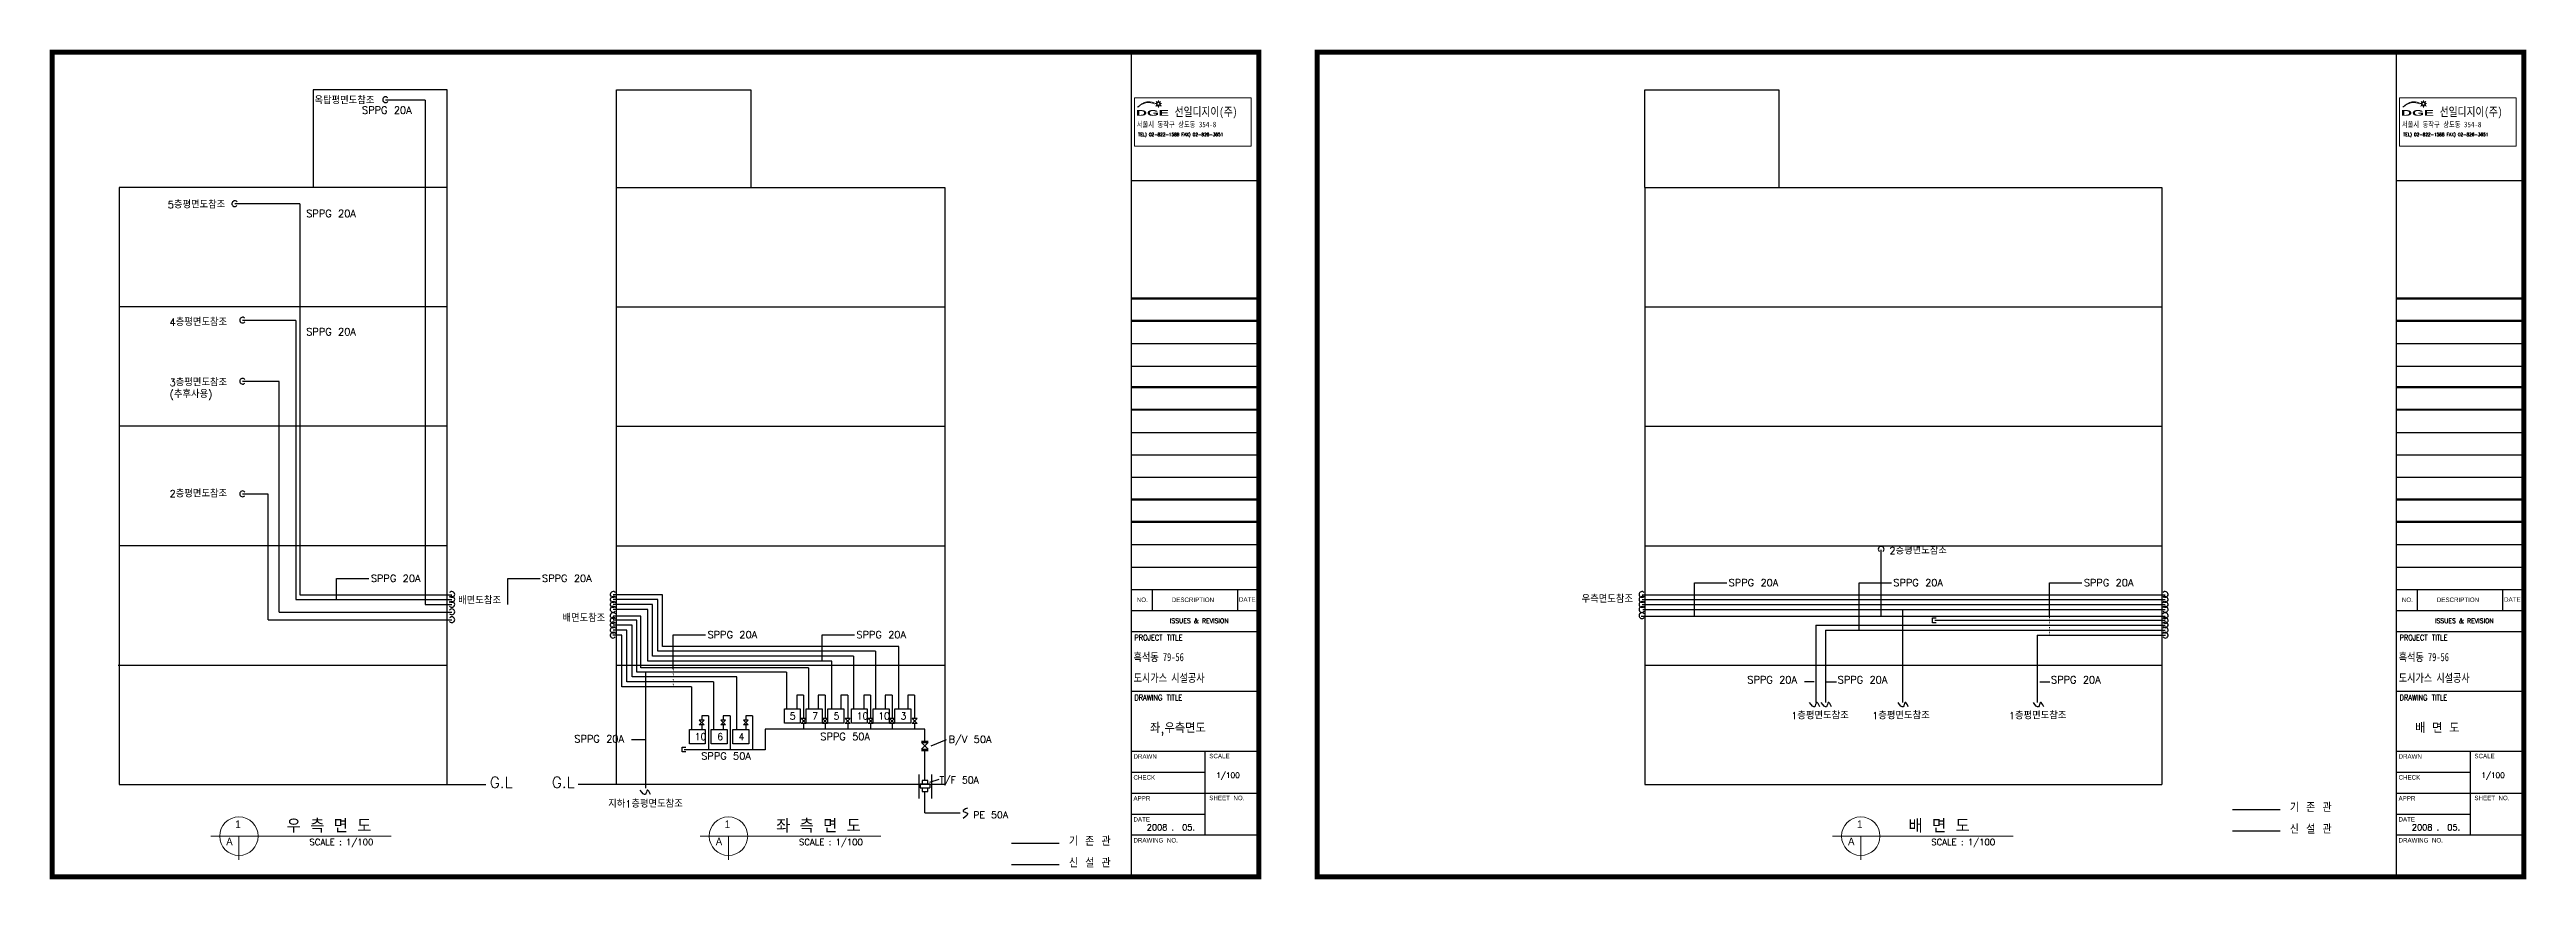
# Model space of a CAD drawing. Header units: millimetres. Extents: x 100533 to 409130, y -298132 to -52366.
# Drawn here: x 326092 to 409130, y -80160 to -52366 of the extents above; entities that cross this region are included whole.
import ezdxf
from ezdxf.enums import TextEntityAlignment as Align

# ---------------------------------------------------------------- set-up
doc = ezdxf.new("R2010")
doc.units = ezdxf.units.MM
doc.header["$LTSCALE"] = 600
for name, color, linetype in [('CEL', 7, 'Continuous'), ('GAS', 3, 'Continuous'), ('GTEXT', 2, 'Continuous'), ('SOLID', 253, 'Continuous'), ('신설관', 1, 'Continuous')]:
    doc.layers.add(name, color=color, linetype=linetype)
doc.styles.add('GHS', font='romans', dxfattribs={"bigfont": 'ghs'})
doc.styles.add('HGTXT', font='romans.shx', dxfattribs={"bigfont": 'whgtxt.shx'})
doc.styles.add('HTXTW', font='txt', dxfattribs={"bigfont": 'htxtw'})
doc.styles.add('ROMANS', font='Dotum.ttf', dxfattribs={"height": 250})
doc.styles.get("Standard").update_dxf_attribs({"font": 'txt.shx', "bigfont": 'whgtxt.shx'})
doc.styles.add('STYLE1', font='GungsuhChe.ttf')
doc.styles.add('STYLE2', font='')
doc.styles.get('STYLE2').set_extended_font_data('으뜸체', bold=True)
doc.dimstyles.new('ISO-25', dxfattribs={"dimtxt": 2.5, "dimasz": 100, "dimexe": 1.25, "dimexo": 0.625, "dimtad": 1, "dimtxsty": 'Standard', "dimcen": 2.5, "dimclrd": 2, "dimclre": 2, "dimadec": 0, "dimazin": 0, "dimtfac": 1, "dimtmove": 0, "dimatfit": 3, "dimfxl": 1, "dimarcsym": 0})

msp = doc.modelspace()

# ---------------------------------------------------------------- texts
at = {"lineweight": 9, "style": 'STYLE2', "width": 2}
for p in [(362516, -54582), (404928, -54582)]:
    msp.add_text('DGE', height=190.4, dxfattribs=at).set_placement(p)
at = {"style": 'STYLE1', "width": 0.8}
for s, height, p in [('서울시 동작구 상도동 354-8', 186.67, (362543, -54968)), ('선일디지이(주)', 290.7, (363811, -54596)), ('서울시 동작구 상도동 354-8', 186.67, (404955, -54968)), ('선일디지이(주)', 290.7, (406223, -54596)), ('흑석동 79-56', 271.8, (362436, -72849)), ('흑석동 79-56', 271.8, (404848, -72849)), ('도시가스 시설공사', 271.8, (362436, -73547)), ('도시가스 시설공사', 271.8, (404848, -73547))]:
    msp.add_text(s, height=height, dxfattribs=at).set_placement(p)
for s, height, style, p in [('TEL) 02-822-1588 FAX) 02-826-3651', 102.67, 'HGTXT', (362588, -55260)), ('TEL) 02-822-1588 FAX) 02-826-3651', 102.67, 'HGTXT', (405000, -55260)), ('NO.', 150.4, 'ROMANS', (362541, -70869)), ('DESCRIPTION', 150.38, 'ROMANS', (363714, -70869)), ('DATE', 150.4, 'ROMANS', (365967, -70859)), ('NO.', 150.4, 'ROMANS', (404953, -70869)), ('DESCRIPTION', 150.38, 'ROMANS', (406126, -70869)), ('DATE', 150.4, 'ROMANS', (408379, -70859)), ('ISSUES & REVISION', 150.38, 'GHS', (363650, -71574)), ('ISSUES & REVISION', 150.38, 'GHS', (406062, -71574))]:
    msp.add_text(s, height=height, dxfattribs=dict(style=style)).set_placement(p)
at = {"width": 0.8}
for s, p in [('PROJECT TITLE', (362464, -72156)), ('PROJECT TITLE', (404876, -72156)), ('DRAWING TITLE', (362464, -74165)), ('DRAWING TITLE', (404876, -74165))]:
    msp.add_text(s, height=191.15, dxfattribs=at).set_placement(p)
at = {"lineweight": 13, "style": 'HGTXT'}
for s, p in [('좌,우측면도', (362986, -75251)), ('배 면 도', (405398, -75251))]:
    msp.add_text(s, height=326.7, dxfattribs=at).set_placement(p)
at = {"layer": 'CEL'}
for s, height, style, p in [('DRAWN', 150.4, 'ROMANS', (362430, -76116)), ('SCALE', 150.4, 'ROMANS', (364973, -76103)), ('DRAWN', 150.4, 'ROMANS', (404842, -76116)), ('SCALE', 150.4, 'ROMANS', (407385, -76103)), ('CHECK', 150.4, 'ROMANS', (362430, -76818)), ('1/100', 180.5, 'GHS', (365205, -76762)), ('CHECK', 150.4, 'ROMANS', (404842, -76818)), ('1/100', 180.5, 'GHS', (407616, -76762)), ('APPR', 150.4, 'ROMANS', (362430, -77520)), ('SHEET  NO.', 150.4, 'ROMANS', (364973, -77507)), ('APPR', 150.4, 'ROMANS', (404842, -77520)), ('SHEET  NO.', 150.4, 'ROMANS', (407385, -77507)), ('DATE', 150.4, 'ROMANS', (362430, -78222)), ('DRAWING  NO.', 150.38, 'ROMANS', (362430, -78924)), ('DATE', 150.4, 'ROMANS', (404842, -78222)), ('DRAWING  NO.', 150.38, 'ROMANS', (404842, -78924))]:
    msp.add_text(s, height=height, dxfattribs=dict(at, style=style)).set_placement(p)
at = {"layer": 'CEL', "style": 'GHS'}
for p in [(363754, -78416), (406166, -78416)]:
    msp.add_text('2008 .  05. ', height=200.51, dxfattribs=at).set_placement(p, align=Align.MIDDLE_CENTER)
at = {"layer": 'GTEXT', "ltscale": 0.2, "style": 'HTXTW'}
for s, height, p in [('옥탑평면도참조', 240, (334973, -54189)), ('SPPG 20A ', 240, (336569, -54514)), ('5층평면도참조', 240, (330056, -57679)), ('SPPG 20A ', 240, (334698, -57976)), ('4층평면도참조', 240, (330117, -61615)), ('SPPG 20A ', 240, (334698, -61937)), ('3층평면도참조', 240, (330117, -63634)), ('(추후사용)', 240, (330117, -64028)), ('2층평면도참조', 240, (330117, -67359)), ('2층평면도참조', 240, (387774, -69268)), ('SPPG 20A ', 240, (336864, -70193)), ('SPPG 20A ', 240, (342604, -70193)), ('SPPG 20A ', 240, (382384, -70339)), ('SPPG 20A ', 240, (387905, -70339)), ('SPPG 20A ', 240, (394290, -70339)), ('배면도참조', 240, (339792, -70940)), ('배면도참조', 240, (343288, -71527)), ('우측면도참조', 240, (377455, -70889)), ('SPPG 20A ', 240, (348151, -72080)), ('SPPG 20A ', 240, (353143, -72080)), ('SPPG 20A ', 240, (383012, -73594)), ('SPPG 20A ', 240, (386041, -73594)), ('SPPG 20A ', 240, (393192, -73594)), ('5', 229, (350906, -74802)), ('7', 229, (351663, -74802)), ('5 ', 228.7, (352377, -74802)), ('10', 228.7, (353152, -74802)), ('10', 228.7, (353875, -74802)), ('3', 229, (354622, -74802)), ('1층평면도참조', 240, (384482, -74793)), ('1층평면도참조', 240, (387196, -74793)), ('1층평면도참조', 240, (391779, -74793)), ('SPPG 20A ', 240, (343686, -75572)), ('10', 228.7, (347720, -75493)), ('6', 229, (348476, -75493)), ('4', 229, (349190, -75493)), ('SPPG 50A ', 240, (351933, -75494)), ('B/V 50A', 240, (356233, -75589)), ('SPPG 50A ', 240, (347940, -76145)), ('G.L', 371.4, (340852, -77094)), ('G.L', 371.4, (342933, -77094)), ('T/F 50A', 228.7, (355929, -76943)), ('지하1층평면도참조', 240, (344820, -77751)), ('PE 50A', 228.7, (357062, -78112)), ('기 존 관', 274.3, (401199, -77899)), ('기 존 관', 274.3, (360266, -79030)), ('신 설 관', 274.3, (401199, -78624)), ('신 설 관', 274.3, (360266, -79755))]:
    msp.add_text(s, height=height, dxfattribs=at).set_placement(p)
at = {"layer": 'GTEXT', "lineweight": 5, "style": 'ROMANS'}
for s, p in [('A', (332014, -79019)), ('1', (332317, -78438)), ('A', (348425, -79019)), ('1', (348728, -78438)), ('A', (386385, -79019)), ('1', (386688, -78438))]:
    msp.add_text(s, height=252, dxfattribs=at).set_placement(p)
at = {"layer": 'GTEXT', "lineweight": 13, "style": 'HGTXT'}
for s, height, p in [('우 측 면 도', 451.6, (334041, -78590)), ('SCALE : 1/100', 209.02, (334806, -79015)), ('좌 측 면 도', 451.6, (350452, -78590)), ('SCALE : 1/100', 209.02, (351217, -79015)), ('배 면 도', 451.6, (388412, -78590)), ('SCALE : 1/100', 209.02, (389177, -79015))]:
    msp.add_text(s, height=height, dxfattribs=at).set_placement(p)

# ---------------------------------------------------------------- blocks, each defined once
blk = doc.blocks.new('p06')
at = {"layer": 'GTEXT'}
blk.add_spline([(0.94, 2.3), (0, 1.57), (0.94, 1.15), (0, 0)], degree=3, dxfattribs=at)
blk = doc.blocks.new('A$C727B532E')
at = {"layer": 'SOLID', "color": 50}
for p, q in [((0, 4150), (0, 2063)), ((5386, 4150), (0, 4150)), ((0, 2063), (5386, 2063)), ((1099, 6151), (1099, 4150)), ((4177, 6151), (1099, 6151)), ((1099, 2063), (1099, 0)), ((4177, 4150), (4177, 6151)), ((4177, 0), (4177, 2063)), ((5386, 4150), (5386, 2063)), ((1099, 0), (4177, 0))]:
    blk.add_line(p, q, dxfattribs=at)
blk = doc.blocks.new('p27')
at = {"layer": 'GTEXT', "xscale": 0.000576, "yscale": 0.000576, "zscale": 0.000576}
blk.add_blockref('A$C727B532E', (-0.63, 0), dxfattribs=at)

# ---------------------------------------------------------------- linework, layer by layer
for p, q in [((334926, -53717), (334926, -56982)), ((339423, -53717), (334926, -53717)), ((339423, -56982), (339423, -53717)), ((345104, -56982), (345104, -53717)), ((345104, -53717), (349601, -53717)), ((349601, -53717), (349601, -56982)), ((379575, -56982), (379575, -53717)), ((379575, -53717), (384072, -53717)), ((384072, -53717), (384072, -56982)), ((328423, -56982), (328423, -76982)), ((339423, -56982), (328423, -56982)), ((339423, -76982), (339423, -56982)), ((345104, -56982), (356104, -56982)), ((345104, -76982), (345104, -56982)), ((356104, -56982), (356104, -76982)), ((379575, -56982), (379575, -76982)), ((379575, -56982), (396905, -56982)), ((396905, -56982), (396905, -76982)), ((339423, -60982), (328423, -60982)), ((345104, -60982), (356104, -60982)), ((379575, -60982), (396905, -60982)), ((339423, -64982), (328423, -64982)), ((345104, -64982), (356104, -64982)), ((379575, -64982), (396905, -64982)), ((339423, -68982), (328423, -68982)), ((345104, -68982), (356104, -68982)), ((362354, -69699), (366655, -69699)), ((379575, -68982), (396905, -68982)), ((404766, -69699), (409067, -69699)), ((362354, -70450), (366633, -70450)), ((362354, -70450), (366633, -70450)), ((363055, -70450), (363055, -71152)), ((365917, -70450), (365917, -71152)), ((404766, -70450), (409045, -70450)), ((404766, -70450), (409045, -70450)), ((405467, -70450), (405467, -71152)), ((408329, -70450), (408329, -71152)), ((362354, -71152), (366633, -71152)), ((404766, -71152), (409045, -71152)), ((362354, -71854), (366633, -71854)), ((404766, -71854), (409045, -71854)), ((328389, -72982), (339389, -72982)), ((345104, -72982), (356104, -72982)), ((379575, -72982), (396905, -72982)), ((328423, -76982), (340718, -76982)), ((356104, -76982), (343809, -76982)), ((379575, -76982), (396905, -76982))]:
    msp.add_line(p, q)
at = {"lineweight": 9}
for p, q in [((363216, -54152), (363160, -54173)), ((363160, -54173), (363215, -54194)), ((363215, -54194), (363180, -54262)), ((363180, -54262), (363242, -54229)), ((363192, -54176), (363231, -54160)), ((363230, -54190), (363192, -54176)), ((363193, -54100), (363248, -54125)), ((363193, -54100), (363216, -54152)), ((363206, -54238), (363230, -54190)), ((363250, -54215), (363206, -54238)), ((363215, -54124), (363231, -54160)), ((363215, -54124), (363254, -54142)), ((363242, -54229), (363267, -54306)), ((363267, -54076), (363248, -54125)), ((363267, -54268), (363250, -54215)), ((363254, -54142), (363267, -54108)), ((363285, -54125), (363267, -54076)), ((363267, -54108), (363279, -54142)), ((363284, -54214), (363267, -54268)), ((363267, -54306), (363291, -54228)), ((363279, -54142), (363319, -54124)), ((363329, -54238), (363284, -54214)), ((363342, -54100), (363285, -54125)), ((363291, -54228), (363355, -54262)), ((363319, -54124), (363302, -54162)), ((363302, -54162), (363337, -54176)), ((363337, -54176), (363303, -54188)), ((363303, -54188), (363329, -54238)), ((363317, -54154), (363342, -54100)), ((363367, -54173), (363317, -54154)), ((363319, -54191), (363367, -54173)), ((363355, -54262), (363319, -54191)), ((405628, -54152), (405572, -54173)), ((405572, -54173), (405627, -54194)), ((405627, -54194), (405591, -54262)), ((405591, -54262), (405654, -54229)), ((405604, -54176), (405643, -54160)), ((405642, -54190), (405604, -54176)), ((405605, -54100), (405660, -54125)), ((405605, -54100), (405628, -54152)), ((405618, -54238), (405642, -54190)), ((405662, -54215), (405618, -54238)), ((405627, -54124), (405643, -54160)), ((405627, -54124), (405666, -54142)), ((405654, -54229), (405678, -54306)), ((405678, -54076), (405660, -54125)), ((405678, -54268), (405662, -54215)), ((405666, -54142), (405678, -54108)), ((405697, -54125), (405678, -54076)), ((405678, -54108), (405691, -54142)), ((405696, -54214), (405678, -54268)), ((405678, -54306), (405703, -54228)), ((405691, -54142), (405731, -54124)), ((405740, -54238), (405696, -54214)), ((405753, -54100), (405697, -54125)), ((405703, -54228), (405767, -54262)), ((405731, -54124), (405714, -54162)), ((405714, -54162), (405749, -54176)), ((405749, -54176), (405715, -54188)), ((405715, -54188), (405740, -54238)), ((405729, -54154), (405753, -54100)), ((405779, -54173), (405729, -54154)), ((405730, -54191), (405779, -54173)), ((405767, -54262), (405730, -54191))]:
    msp.add_line(p, q, dxfattribs=at)
for points in [[(362467, -53984), (366372, -53984), (366372, -55601), (362467, -55601)], [(404879, -53984), (408784, -53984), (408784, -55601), (404879, -55601)]]:
    msp.add_lwpolyline(points, close=True, dxfattribs=at)
for points, start_tangent in [([(362569, -54295), (362878, -54117), (363112, -54136), (363122, -54139)], (0.67369, 0.739014)), ([(362572, -54293), (362893, -54140), (363125, -54176), (363135, -54180)], (0.729434, 0.684052)), ([(404981, -54295), (405290, -54117), (405524, -54136), (405534, -54139)], (0.67369, 0.739014)), ([(404983, -54293), (405305, -54140), (405536, -54176), (405547, -54180)], (0.729434, 0.684052))]:
    msp.add_spline(points, degree=3, dxfattribs=dict(at, start_tangent=start_tangent))
at = {"layer": 'CEL'}
for p, q in [((362354, -52451), (362354, -80075)), ((404766, -52451), (404766, -80075)), ((362354, -56748), (366633, -56748)), ((404766, -56748), (409045, -56748)), ((362354, -60677), (366655, -60677)), ((362354, -60711), (366655, -60711)), ((362354, -61429), (366655, -61429)), ((404766, -60677), (409067, -60677)), ((404766, -60711), (409067, -60711)), ((404766, -61429), (409067, -61429)), ((362354, -61462), (366655, -61462)), ((362354, -62214), (366655, -62214)), ((404766, -61462), (409067, -61462)), ((404766, -62214), (409067, -62214)), ((362354, -62966), (366655, -62966)), ((404766, -62966), (409067, -62966)), ((362354, -63651), (366655, -63651)), ((362354, -63684), (366655, -63684)), ((404766, -63651), (409067, -63651)), ((404766, -63684), (409067, -63684)), ((362354, -64406), (366655, -64406)), ((362354, -64436), (366655, -64436)), ((404766, -64406), (409067, -64406)), ((404766, -64436), (409067, -64436)), ((362354, -65188), (366655, -65188)), ((404766, -65188), (409067, -65188)), ((362354, -65940), (366655, -65940)), ((404766, -65940), (409067, -65940)), ((362354, -66691), (366655, -66691)), ((404766, -66691), (409067, -66691)), ((362354, -67413), (366655, -67413)), ((362354, -67443), (366655, -67443)), ((404766, -67413), (409067, -67413)), ((404766, -67443), (409067, -67443)), ((362354, -68165), (366655, -68165)), ((362354, -68195), (366655, -68195)), ((404766, -68165), (409067, -68165)), ((404766, -68195), (409067, -68195)), ((362354, -68947), (366655, -68947)), ((404766, -68947), (409067, -68947)), ((362354, -73859), (366633, -73859)), ((404766, -73859), (409045, -73859)), ((362354, -75864), (366633, -75864)), ((364837, -78671), (364837, -75864)), ((404766, -75864), (409045, -75864)), ((407249, -78671), (407249, -75864)), ((362354, -76566), (364837, -76566)), ((404766, -76566), (407249, -76566)), ((362354, -77268), (366633, -77268)), ((362354, -77970), (364837, -77970)), ((404766, -77268), (409045, -77268)), ((404766, -77970), (407249, -77970)), ((362354, -78671), (366633, -78671)), ((404766, -78671), (409045, -78671))]:
    msp.add_line(p, q, dxfattribs=at)
at = {"layer": 'CEL', "const_width": 170}
for points in [[(326178, -80075), (366633, -80075), (366633, -52451), (326178, -52451)], [(368590, -80075), (409045, -80075), (409045, -52451), (368590, -52451)]]:
    msp.add_lwpolyline(points, close=True, dxfattribs=at)
at = {"layer": 'GAS'}
for p, q in [((338687, -54055), (337357, -54055)), ((338687, -54055), (338687, -70957)), ((333789, -63484), (332565, -63484)), ((333789, -71205), (333789, -63484)), ((333422, -67256), (332565, -67256)), ((333422, -71469), (333422, -67256)), ((387500, -71342), (387500, -69117)), ((333789, -71205), (339579, -71205)), ((338687, -70957), (339579, -70957)), ((346639, -70624), (344983, -70624)), ((346148, -71114), (344983, -71114)), ((345921, -71342), (344983, -71342)), ((345921, -73073), (345921, -71342)), ((346148, -72845), (346148, -71114)), ((346639, -72355), (346639, -70624)), ((379454, -71342), (397023, -71342)), ((379480, -70624), (397023, -70624)), ((379506, -71114), (397023, -71114)), ((388209, -71114), (388209, -74233)), ((333422, -71469), (339579, -71469)), ((345781, -71482), (344983, -71482)), ((345781, -73213), (345781, -71482)), ((389294, -71482), (397023, -71482)), ((351537, -73073), (345921, -73073)), ((352324, -72845), (346148, -72845)), ((354570, -72355), (346639, -72355)), ((351537, -73073), (351537, -74442)), ((352324, -74442), (352324, -72845)), ((354570, -74442), (354570, -72355)), ((350799, -73213), (345781, -73213)), ((346076, -73213), (346076, -77099)), ((350799, -73213), (350799, -74442)), ((351143, -73991), (351143, -74442)), ((351372, -73991), (351143, -73991)), ((351372, -73991), (351372, -74774)), ((351864, -73991), (351864, -74442)), ((352092, -73991), (351864, -73991)), ((352092, -73991), (352092, -74774)), ((352621, -73991), (352621, -74442)), ((352850, -73991), (352621, -73991)), ((352850, -73991), (352850, -74774)), ((354867, -73991), (354867, -74442)), ((355095, -73991), (354867, -73991)), ((355095, -73991), (355095, -74774)), ((355434, -75126), (351121, -75126)), ((351372, -74937), (351372, -75126)), ((352092, -74937), (352092, -75126)), ((352850, -74937), (352850, -75126)), ((355095, -74937), (355095, -75126)), ((355434, -75530), (355434, -75126)), ((355434, -76845), (355434, -75840)), ((355434, -77928), (355434, -77217)), ((355434, -77928), (356625, -77928)), ((399279, -77816), (400873, -77816)), ((358346, -78947), (359940, -78947))]:
    msp.add_line(p, q, dxfattribs=at)
at = {"layer": 'GTEXT'}
for p, q in [((389217, -71561), (389217, -71403)), ((389217, -71403), (389336, -71403)), ((389344, -71561), (389217, -71561)), ((348038, -74823), (347876, -74823)), ((348038, -74823), (347876, -74986)), ((347876, -74823), (348038, -74986)), ((348038, -74986), (347876, -74986)), ((348758, -74823), (348596, -74823)), ((348758, -74823), (348596, -74986)), ((348596, -74823), (348758, -74986)), ((348758, -74986), (348596, -74986)), ((349515, -74823), (349354, -74823)), ((349515, -74823), (349354, -74986)), ((349354, -74823), (349515, -74986)), ((349515, -74986), (349354, -74986)), ((351453, -74774), (351291, -74774)), ((351453, -74774), (351291, -74937)), ((351291, -74774), (351453, -74937)), ((351453, -74937), (351291, -74937)), ((352172, -74774), (352010, -74774)), ((352172, -74774), (352010, -74937)), ((352010, -74774), (352172, -74937)), ((352172, -74937), (352010, -74937)), ((352929, -74774), (352767, -74774)), ((352929, -74774), (352767, -74937)), ((352767, -74774), (352929, -74937)), ((352929, -74937), (352767, -74937)), ((353699, -74774), (353538, -74774)), ((353699, -74774), (353538, -74937)), ((353538, -74774), (353699, -74937)), ((353699, -74937), (353538, -74937)), ((354418, -74774), (354256, -74774)), ((354418, -74774), (354256, -74937)), ((354256, -74774), (354418, -74937)), ((354418, -74937), (354256, -74937)), ((355176, -74774), (355015, -74774)), ((355176, -74774), (355015, -74937)), ((355015, -74774), (355176, -74937)), ((355176, -74937), (355015, -74937)), ((355324, -75530), (355545, -75530)), ((347301, -75890), (347301, -75732)), ((347301, -75732), (347420, -75732)), ((347428, -75890), (347301, -75890)), ((355324, -75579), (355545, -75579)), ((355324, -75579), (355545, -75801)), ((355545, -75579), (355324, -75801)), ((355324, -75801), (355545, -75801)), ((355324, -75840), (355545, -75840)), ((355236, -76644), (355236, -77445)), ((355656, -76644), (355656, -77445))]:
    msp.add_line(p, q, dxfattribs=at)
at = {"layer": 'GTEXT', "lineweight": 13}
for p, q in [((331495, -78711), (336352, -78711)), ((332442, -78711), (332442, -79503)), ((332607, -78711), (337547, -78711)), ((347906, -78711), (352763, -78711)), ((348852, -78711), (348852, -79503)), ((349018, -78711), (353958, -78711)), ((385866, -78711), (390723, -78711)), ((386813, -78711), (386813, -79503)), ((386979, -78711), (391918, -78711))]:
    msp.add_line(p, q, dxfattribs=at)
at = {"layer": 'GTEXT', "lineweight": 9}
for p, q in [((336352, -78711), (336459, -78711)), ((352763, -78711), (352870, -78711)), ((390723, -78711), (390831, -78711))]:
    msp.add_line(p, q, dxfattribs=at)
at = {"layer": 'GTEXT'}
for points in [[(335714, -70782), (335714, -70081), (336801, -70081)], [(341454, -70957), (341454, -70081), (342540, -70081)], [(381234, -71367), (381234, -70227), (382321, -70227)], [(386755, -71815), (386755, -70227), (387842, -70227)], [(393141, -71367), (393141, -70227), (394227, -70227)], [(347001, -73108), (347001, -71968), (348088, -71968)], [(351993, -72845), (351993, -71968), (353079, -71968)]]:
    msp.add_lwpolyline(points, dxfattribs=at)
for points in [[(350728, -74442), (351258, -74442), (351258, -74925), (350728, -74925)], [(351463, -74442), (351993, -74442), (351993, -74925), (351463, -74925)], [(352188, -74442), (352717, -74442), (352717, -74925), (352188, -74925)], [(352974, -74442), (353504, -74442), (353504, -74925), (352974, -74925)], [(353709, -74442), (354239, -74442), (354239, -74925), (353709, -74925)], [(354433, -74442), (354963, -74442), (354963, -74925), (354433, -74925)], [(347542, -75134), (348071, -75134), (348071, -75617), (347542, -75617)], [(348277, -75134), (348807, -75134), (348807, -75617), (348277, -75617)], [(349001, -75134), (349531, -75134), (349531, -75617), (349001, -75617)]]:
    msp.add_lwpolyline(points, close=True, dxfattribs=at)
at = {"layer": 'GTEXT', "lineweight": 13}
for centre in [(332442, -78711), (348852, -78711), (386813, -78711)]:
    msp.add_circle(centre, 645, dxfattribs=at)
at = {"layer": 'GTEXT'}
for centre, start, end in [((337359, -54045), 37.86255, 320.48884), ((332301, -57527), 37.86255, 320.48884), ((332567, -61426), 37.86255, 320.48884), ((332567, -63474), 37.86255, 320.48884), ((332567, -67246), 37.86255, 320.48884), ((387498, -69104), 307.86255, 230.48884), ((339578, -70614), 219.51116, 142.13745), ((344985, -70614), 37.86255, 320.48884), ((379478, -70614), 37.86255, 320.48884), ((397021, -70614), 219.51116, 142.13745), ((339578, -70782), 219.51116, 142.13745), ((339578, -70950), 219.51116, 142.13745), ((339578, -71199), 219.51116, 142.13745), ((339578, -71462), 219.51116, 142.13745), ((344985, -70782), 37.86255, 320.48884), ((344985, -70950), 37.86255, 320.48884), ((344985, -71114), 37.86255, 320.48884), ((344985, -71323), 37.86255, 320.48884), ((344985, -71482), 37.86255, 320.48884), ((379478, -70782), 37.86255, 320.48884), ((379478, -70950), 37.86255, 320.48884), ((379478, -71119), 37.86255, 320.48884), ((379478, -71326), 37.86255, 320.48884), ((397021, -70782), 219.51116, 142.13745), ((397021, -70950), 219.51116, 142.13745), ((397021, -71114), 219.51116, 142.13745), ((397021, -71323), 219.51116, 142.13745), ((397021, -71482), 219.51116, 142.13745), ((344985, -71632), 37.86255, 320.48884), ((344985, -71805), 37.86255, 320.48884), ((344985, -71978), 37.86255, 320.48884), ((397021, -71632), 219.51116, 142.13745), ((397021, -71805), 219.51116, 142.13745), ((397021, -71978), 219.51116, 142.13745)]:
    msp.add_arc(centre, 96.6, start, end, dxfattribs=at)
for points in [[(335731, -70471), (335714, -70571), (335697, -70471)], [(341470, -70471), (341454, -70571), (341437, -70471)], [(381251, -70527), (381234, -70627), (381218, -70527)], [(386772, -70469), (386755, -70569), (386739, -70469)], [(393157, -70469), (393141, -70569), (393124, -70469)], [(335731, -70675), (335714, -70775), (335697, -70675)], [(341470, -70675), (341454, -70775), (341437, -70675)], [(341470, -70870), (341454, -70970), (341437, -70870)], [(381251, -70673), (381234, -70773), (381218, -70673)], [(381251, -70868), (381234, -70968), (381218, -70868)], [(381251, -71246), (381234, -71346), (381218, -71246)], [(386772, -70673), (386755, -70773), (386739, -70673)], [(386772, -70868), (386755, -70968), (386739, -70868)], [(386772, -71246), (386755, -71346), (386739, -71246)], [(393157, -70673), (393141, -70773), (393124, -70673)], [(393157, -70868), (393141, -70968), (393124, -70868)], [(393157, -71013), (393141, -71113), (393124, -71013)], [(393157, -71246), (393141, -71346), (393124, -71246)], [(393157, -71375), (393141, -71475), (393124, -71375)], [(347018, -72210), (347001, -72310), (346985, -72210)], [(352010, -72210), (351993, -72310), (351976, -72210)], [(386772, -71522), (386755, -71622), (386739, -71522)], [(386772, -71705), (386755, -71805), (386739, -71705)], [(393157, -71522), (393141, -71622), (393124, -71522)], [(393157, -71705), (393141, -71805), (393124, -71705)], [(393157, -71863), (393141, -71963), (393124, -71863)], [(347018, -72414), (347001, -72514), (346985, -72414)], [(347018, -72609), (347001, -72709), (346985, -72609)], [(347018, -72754), (347001, -72854), (346985, -72754)], [(347018, -72987), (347001, -73087), (346985, -72987)], [(352010, -72414), (351993, -72514), (351976, -72414)], [(352010, -72609), (351993, -72709), (351976, -72609)], [(352010, -72754), (351993, -72854), (351976, -72754)], [(347018, -73116), (347001, -73216), (346985, -73116)], [(347018, -73263), (347001, -73363), (346985, -73263)], [(347018, -73446), (347001, -73546), (346985, -73446)], [(347018, -73604), (347001, -73704), (346985, -73604)]]:
    msp.add_solid(points, dxfattribs=at)
at = {"layer": '신설관'}
for p, q in [((334485, -57537), (332299, -57537)), ((334485, -57537), (334485, -70624)), ((334352, -61436), (332565, -61436)), ((334352, -61436), (334352, -70782)), ((334352, -70782), (339579, -70782)), ((334485, -70624), (339579, -70624)), ((346481, -70782), (344983, -70782)), ((346306, -70957), (344983, -70957)), ((346306, -72688), (346306, -70957)), ((346481, -72513), (346481, -70782)), ((379480, -70782), (397023, -70782)), ((379480, -70957), (397023, -70957)), ((345282, -71981), (344979, -71981)), ((345623, -71640), (344983, -71640)), ((345448, -71815), (344983, -71815)), ((345282, -73712), (345282, -71981)), ((345448, -73546), (345448, -71815)), ((345623, -73371), (345623, -71640)), ((385306, -71640), (397023, -71640)), ((385306, -71640), (385306, -74231)), ((385627, -71815), (397023, -71815)), ((385627, -71815), (385627, -74231)), ((392732, -71981), (397027, -71981)), ((392732, -71981), (392732, -74231)), ((353045, -72688), (346306, -72688)), ((353782, -72513), (346481, -72513)), ((353045, -72688), (353045, -74442)), ((353782, -72513), (353782, -74442)), ((347613, -73712), (345282, -73712)), ((348350, -73546), (345448, -73546)), ((349138, -73371), (345623, -73371)), ((347613, -73712), (347613, -75134)), ((348350, -73546), (348350, -75134)), ((349138, -75134), (349138, -73371)), ((347957, -74682), (347957, -74823)), ((348186, -74682), (347957, -74682)), ((348186, -74682), (348186, -75818)), ((348677, -74682), (348677, -74823)), ((348906, -74682), (348677, -74682)), ((348906, -74682), (348906, -75818)), ((349435, -74682), (349435, -74823)), ((349663, -74682), (349435, -74682)), ((349663, -74682), (349663, -75818)), ((353389, -73991), (353389, -74442)), ((353618, -73991), (353389, -73991)), ((353618, -73991), (353618, -74774)), ((354110, -73991), (354110, -74442)), ((354338, -73991), (354110, -73991)), ((354338, -73991), (354338, -74774)), ((347957, -74986), (347957, -75134)), ((348677, -74986), (348677, -75134)), ((349435, -74986), (349435, -75134)), ((351121, -75126), (350082, -75126)), ((350082, -75126), (350082, -75818)), ((353618, -74937), (353618, -75126)), ((354338, -74937), (354338, -75126)), ((350082, -75818), (347372, -75818)), ((399279, -78528), (400873, -78528)), ((358346, -79660), (359940, -79660))]:
    msp.add_line(p, q, dxfattribs=at)

# ---------------------------------------------------------------- block references
at = {"layer": 'GAS', "xscale": 150.0750000000116, "yscale": 150.0750000000116, "zscale": 150.075, "rotation": 270}
for p in [(385096, -74234), (385489, -74234), (388062, -74234), (392601, -74234), (345895, -77170)]:
    msp.add_blockref('p06', p, dxfattribs=at)
at = {"layer": 'GAS'}
for name, p, xscale, yscale, zscale in [('p27', (355348, -77217), 105, 105, 105), ('p06', (356721, -78115), 150.0750000000116, 150.0749999999971, 150.075)]:
    msp.add_blockref(name, p, dxfattribs=dict(at, xscale=xscale, yscale=yscale, zscale=zscale))

msp.set_redraw_order([(e.dxf.handle, doc.entitydb.next_handle()) for e in msp.query("TEXT MTEXT ATTDEF DIMENSION ARC_DIMENSION")])  # texts and dimensions are drawn at this point

# ---------------------------------------------------------------- leaders
at = {"layer": '신설관'}
for points in [[(385256, -73539), (384923, -73539)], [(385666, -73539), (385999, -73539)], [(392817, -73539), (393150, -73539)], [(346055, -75482), (345606, -75482)], [(355648, -75681), (356166, -75470)], [(355603, -76903), (355913, -76800)]]:
    msp.add_leader(points, dimstyle='ISO-25', override={"dimgap": 0.625, "dimtad": 0}, dxfattribs=at)

doc.saveas('drawing.dxf')
